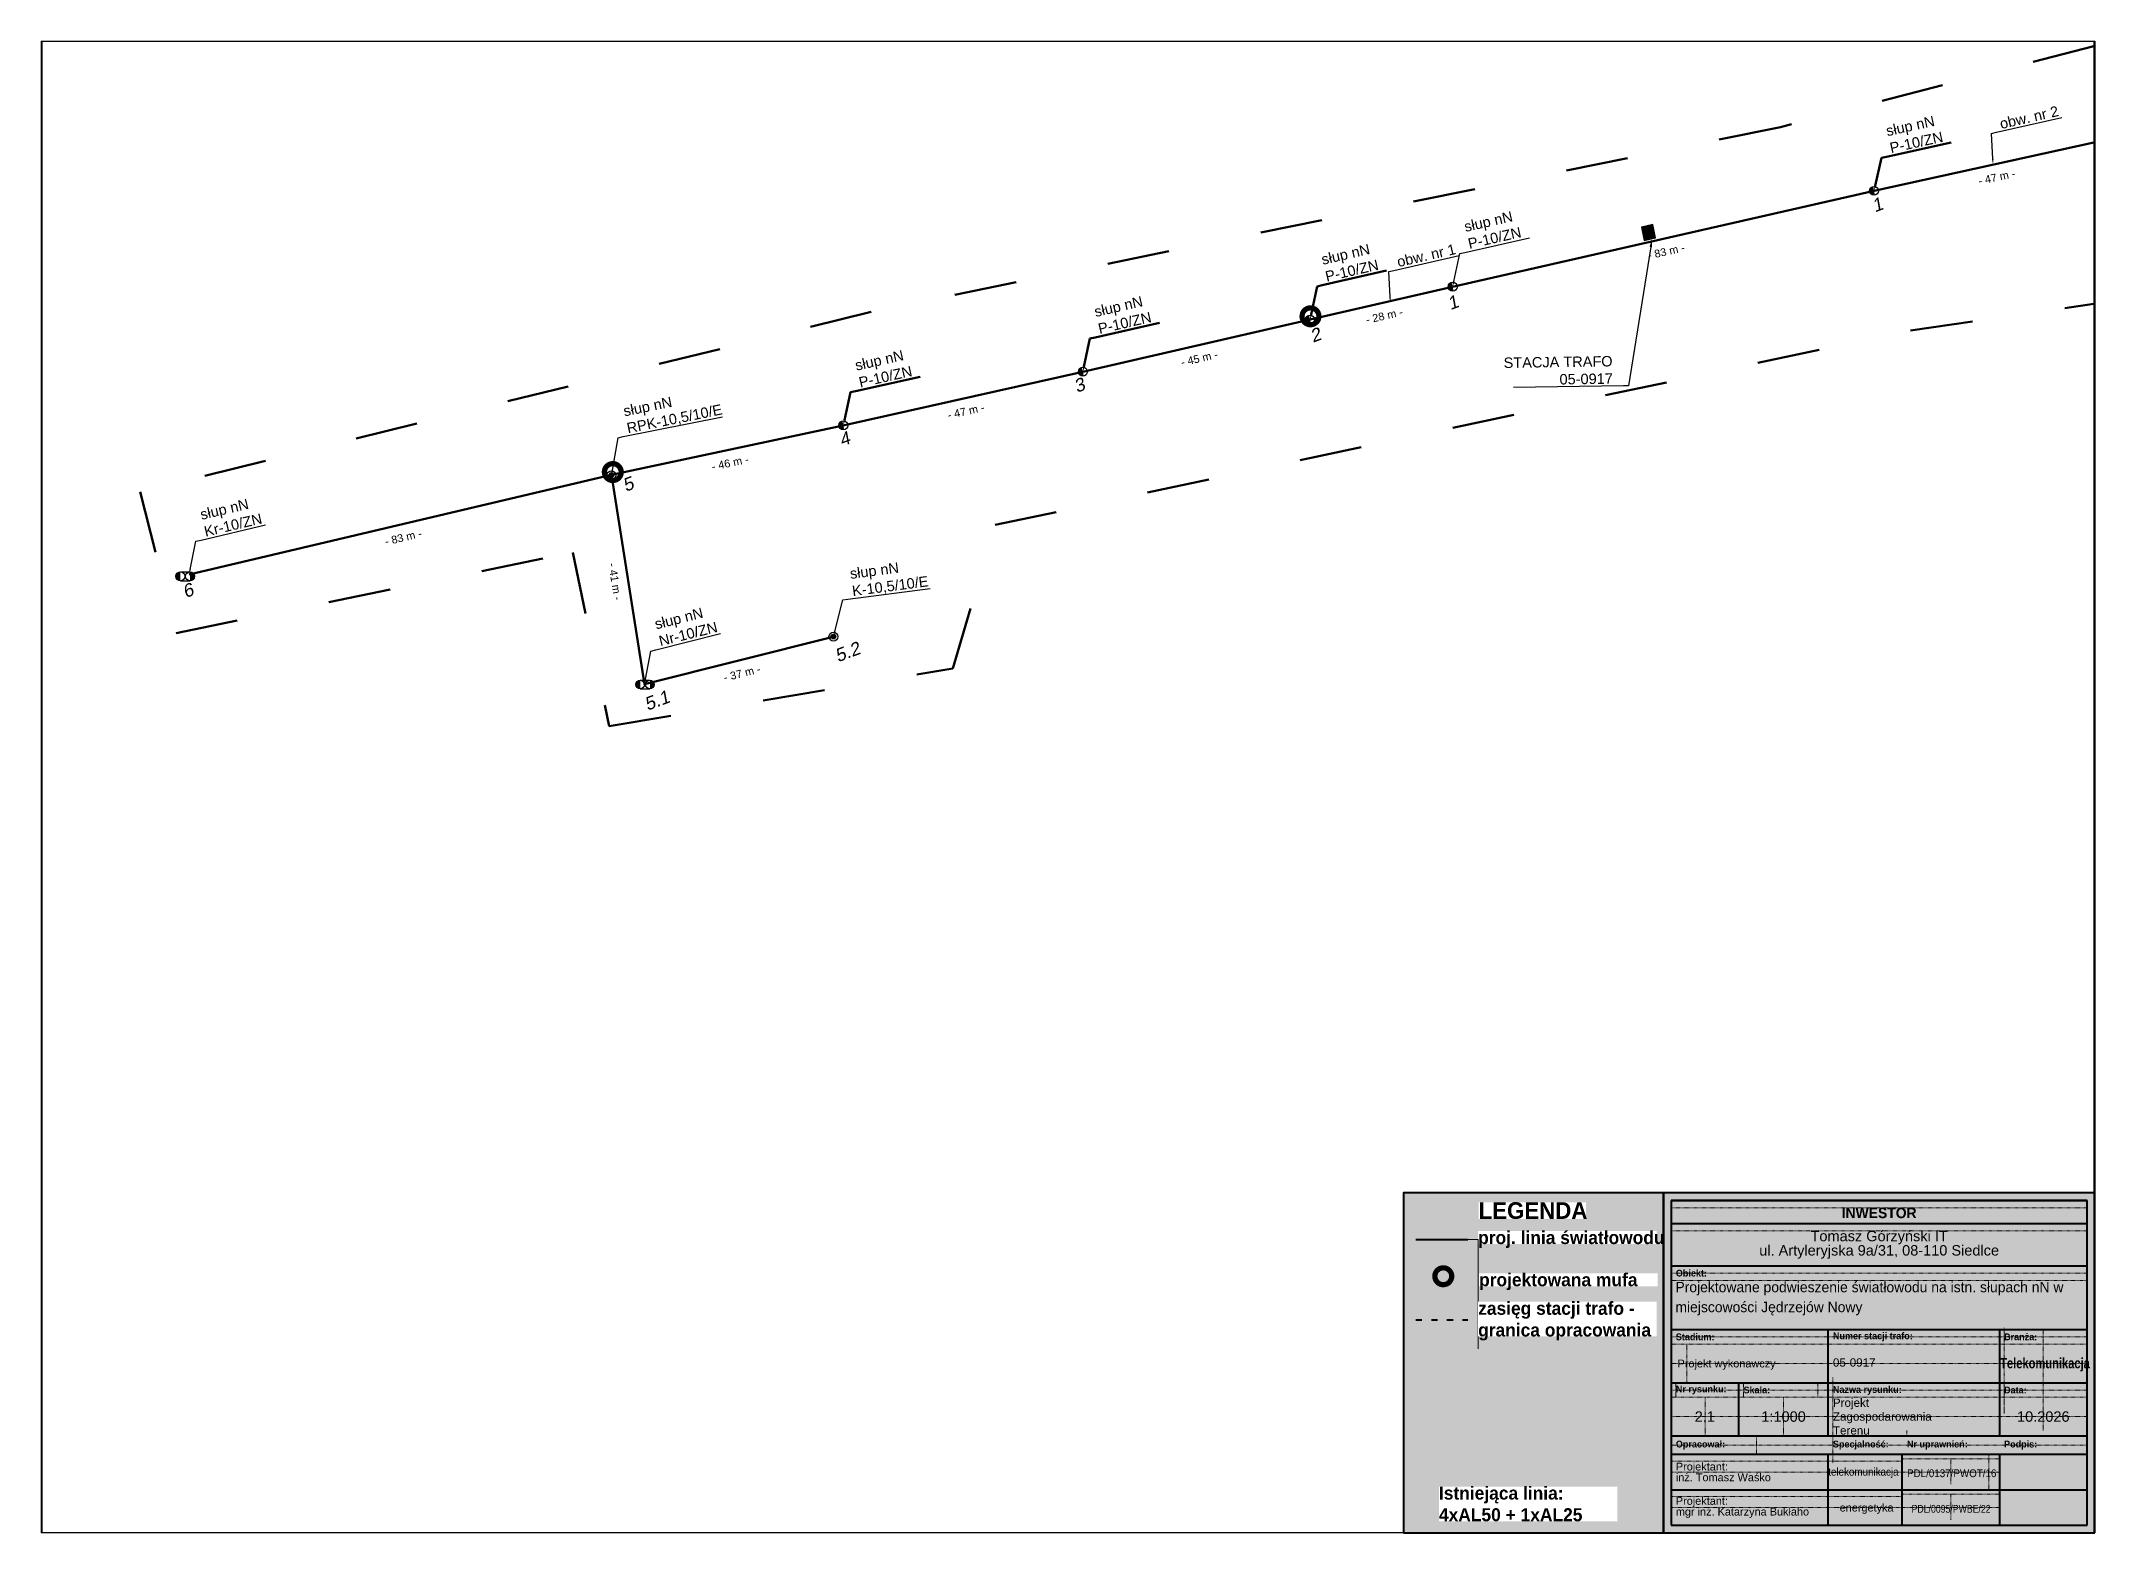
# Paper-space layout '917-1' of a CAD drawing. Header units: metres, sheet in millimetres. Extents: x 0 to 395, y 0 to 287.
# The model-space entities are those that its viewports show. They can reach past a viewport. Long polylines and large blocks are cut down to what shows.
import ezdxf
from ezdxf import colors
from ezdxf.entities.mleader import LeaderData, LeaderLine
from ezdxf.math import Vec2, Vec3

# ---------------------------------------------------------------- set-up
doc = ezdxf.new("R2010")
doc.units = ezdxf.units.M
for name, pattern in [('ACAD_ISO03W100', [30, 12, -18]), ('DGN Style 2', [0.005224, 0.003135, -0.00209]), ('GCAD_ISO03W100', [30, 12, -18])]:
    doc.linetypes.add(name, pattern=pattern)
for name, color, linetype, lineweight in [('!TELE', 30, 'SCARPLINE1A', 50), ('!trafo_05-0917', 6, 'GCAD_ISO03W100', 50), ('@Tabelka', 7, 'Continuous', 13), ('_MM LINIA Sn', 40, 'Continuous', 30), ('_mm zasięg trafo', 6, 'ACAD_ISO03W100', 35), ('_numery slupow etap 4 cz. 2', 7, 'Continuous', 40), ('_światłowód', 30, 'Continuous', 50)]:
    doc.layers.add(name, color=color, linetype=linetype, lineweight=lineweight)
for name, color, linetype in [('!wymiary', 7, 'Continuous'), ('_MM mufy', 3, 'Continuous'), ('_MM opisy', 7, 'Continuous'), ('_MM slupy', 5, 'Continuous'), ('_mm trafo', 3, 'Continuous')]:
    doc.layers.add(name, color=color, linetype=linetype)
doc.layers.add('@KonstrTabelki', color=253, linetype='DGN Style 2', lineweight=0, plot=False)
doc.layers.add('_arkusze model', color=7, linetype='Continuous', lineweight=50, plot=False)
doc.styles.add('LEGENDA', font='arial.ttf')
doc.styles.get("Standard").update_dxf_attribs({"font": 'ARIAL.TTF'})
doc.linetypes.add('SCARPLINE1A', pattern='A,2,[150,AAA.SHX,S=1,R=0,X=0,Y=0],1e-11', length=2)
doc.dimstyles.new('opis linie', dxfattribs={"dimtxt": 1.5, "dimasz": 0.18, "dimexe": 0.18, "dimexo": 0.0625, "dimgap": 2.5, "dimtad": 4, "dimdec": 0, "dimzin": 0, "dimdsep": 46, "dimtxsty": 'Standard', "dimcen": 0.09, "dimse1": 1, "dimse2": 1, "dimsd1": 1, "dimsd2": 1, "dimclrt": 256, "dimadec": 0, "dimazin": 0, "dimtfac": 1, "dimtdec": 0, "dimtofl": 0, "dimtmove": 0, "dimatfit": 3, "dimfxl": 1, "dimtfill": 1, "dimtolj": 1, "dimtzin": 0, "dimarcsym": 0})

psp = doc.layouts.new('917-1')

# ---------------------------------------------------------------- texts
at = {"color": 18, "true_color": 0x000000, "insert": (314.32, 48.27), "char_height": 2, "width": 76.9558, "attachment_point": 1, "line_spacing_factor": 0.825, "style": 'LEGENDA'}
psp.add_mtext('\\pxsm1.15,ql;{\\fLato Light|b0|i0|c238|p34;\\C256;Projektowane podwieszenie światłowodu na istn. słupach nN w miejscowości Jędrzejów Nowy}', dxfattribs=at)
at = {"color": 1, "char_height": 1.6, "width": 26.3577, "attachment_point": 4, "style": 'LEGENDA'}
for s, insert in [('{\\C18;\\c0;05-0917}', (344.61, 32.76, 1)), ('{\\C18;\\c0;Projekt Zagospodarowania Terenu}', (344.61, 22.36, 1))]:
    psp.add_mtext(s, dxfattribs=dict(at, insert=insert))
at = {"char_height": 2, "attachment_point": 5, "line_spacing_factor": 0.825, "style": 'LEGENDA'}
for s, insert in [('2.1', (319.97, 22.36)), ('1:1000', (335.12, 22.36))]:
    psp.add_mtext(s, dxfattribs=dict(at, insert=insert))

msp = doc.modelspace()

# ---------------------------------------------------------------- blocks, each defined once
blk = doc.blocks.new('tabelka')
at = {"true_color": 0xffffff, "transparency": 33554687}
h = blk.add_hatch(color=7, dxfattribs=at)
h.dxf.hatch_style = 1
h.paths.add_polyline_path([(-83, 65.41), (0, 65.41), (0, 0), (-83, 0)])
at = {"layer": '@KonstrTabelki', "lineweight": 0}
for p, q in [((-1.5, 62.52), (-81.5, 62.52)), ((-1.5, 58.08), (-81.5, 58.08)), ((-1.5, 49.94), (-81.5, 49.94)), ((-81.5, 48.55), (-1.5, 48.55)), ((-1.5, 37.69), (-81.5, 37.69)), ((-81.5, 36.3), (-1.5, 36.3)), ((-78.46, 36.3), (-78.46, 28.86)), ((-17.47, 39.44), (-17.47, 22.94)), ((-9.93, 19.68), (-9.93, 39.08)), ((-81.5, 32.58), (-1.5, 32.58)), ((-80.6, 28.86), (-80.6, 26.08)), ((-67.58, 28.86), (-67.58, 26.08)), ((-53.27, 26.08), (-53.27, 28.86)), ((-50.39, 29.9), (-50.39, 18.64)), ((-17.47, 28.86), (-17.47, 22.94)), ((-9.93, 19.68), (-9.93, 28.86)), ((-1.5, 27.47), (-81.5, 27.47)), ((-81.5, 26.08), (-1.5, 26.08)), ((-74.99, 18.64), (-74.99, 26.08)), ((-59.88, 18.64), (-59.88, 26.08)), ((-1.5, 27.47), (-18.36, 27.47)), ((-1.5, 22.36), (-81.5, 22.36)), ((-1.5, 22.36), (-18.36, 22.36)), ((-81.5, 16.88), (-1.5, 16.88)), ((-65.11, 18.64), (-65.11, 15.11)), ((-50.39, 18.64), (-50.39, 13.41)), ((-36.15, 19.68), (-36.15, 18.64)), ((-37.05, 13.77), (-81.5, 13.77)), ((-37.05, 14.25), (-18.36, 14.25)), ((-27.71, 14.25), (-27.71, 9.31)), ((-20.43, 15.11), (-20.43, 8.31)), ((-37.05, 11.71), (-81.5, 11.71)), ((-18.36, 11.71), (-37.05, 11.71)), ((-37.05, 6.97), (-81.5, 6.97)), ((-37.05, 4.9), (-81.5, 4.9)), ((-37.05, 7.44), (-18.36, 7.44)), ((-18.36, 4.9), (-37.05, 4.9)), ((-27.71, 7.44), (-27.71, 2.5))]:
    blk.add_line(p, q, dxfattribs=at)
at = {"layer": '@KonstrTabelki'}
for points in [[(-51.29, 28.86), (-51.29, 39.08)], [(-51.29, 18.64), (-51.29, 28.86)]]:
    blk.add_lwpolyline(points, dxfattribs=at)
at = {"layer": '@Tabelka', "lineweight": 40}
for p, q in [((0, 65.41), (-83, 65.41)), ((-83, 65.41), (-83, 0)), ((-81.5, 63.91), (-1.5, 63.91)), ((-1.5, 63.91), (-81.5, 63.91)), ((-81.5, 63.91), (-81.5, 1.5)), ((-1.5, 1.5), (-1.5, 63.91)), ((0, 0), (0, 65.41)), ((-81.5, 59.47), (-1.5, 59.47)), ((-81.5, 51.33), (-1.5, 51.33)), ((-81.5, 39.08), (-1.5, 39.08)), ((-81.5, 39.08), (-18.36, 39.08)), ((-51.29, 28.86), (-51.29, 39.08)), ((-51.29, 28.86), (-51.29, 35.67)), ((-18.36, 39.08), (-18.36, 28.86)), ((-81.5, 28.86), (-18.36, 28.86)), ((-68.48, 18.64), (-68.48, 28.86)), ((-51.29, 18.64), (-51.29, 28.86)), ((-18.36, 28.86), (-1.5, 28.86)), ((-18.36, 28.86), (-18.36, 18.64)), ((-51.29, 18.64), (-51.29, 25.45)), ((-18.36, 25.45), (-18.36, 18.64)), ((-81.5, 18.64), (-1.5, 18.64)), ((-81.5, 18.64), (-1.5, 18.64)), ((-81.5, 15.11), (-1.5, 15.11)), ((-51.29, 1.5), (-51.29, 15.11)), ((-37.05, 1.5), (-37.05, 15.11)), ((-18.36, 15.11), (-18.36, 1.5)), ((-81.5, 8.31), (-1.5, 8.31)), ((-81.5, 8.31), (-1.5, 8.31)), ((-81.5, 1.5), (-1.5, 1.5)), ((-83, 0), (0, 0))]:
    blk.add_line(p, q, dxfattribs=at)
at = {"layer": '@Tabelka'}
for s, insert, char_height, attachment_point, line_spacing_factor in [('{\\fLato Light|b1|i0|c238|p34;INWESTOR}', (-41.5, 62.52), 2, 2, 0.825), ('{\\fLato Light|b1|i0|c238|p34;Obiekt:}', (-80.6, 49.94), 1.3, 4, 0.946154), ('{\\fLato Light|b1|i0|c238|p34;Branża:}', (-17.47, 37.69), 1.3, 4, 0.946154), ('Projekt wykonawczy', (-80.27, 32.34), 1.5, 4, 0.825), ('{\\fLato Light|b1|i0|c238|p34;\\W0.8;Telekomunikacja}', (-9.6, 32.34), 2, 5, 0.76875), ('{\\fLato Light|b1|i0|c238|p34;Nr rysunku:}', (-80.6, 27.47), 1.3, 4, 0.946154), ('{\\fLato Light|b1|i0|c238|p34;Skala:}', (-67.58, 27.47), 1.3, 4, 0.946154), ('{\\fLato Light|b1|i0|c238|p34;Nazwa rysunku:}', (-50.39, 27.38), 1.3, 4, 0.946154), ('{\\fLato Light|b1|i0|c238|p34;Data:}', (-17.47, 27.47), 1.3, 4, 0.946154), ('10.2026', (-9.93, 22.36), 2, 5, 0.825), ('{\\fLato Light|b1|i0|c238|p34;Opracował:}', (-80.6, 16.88), 1.3, 4, 0.946154), ('{\\fLato Light|b1|i0|c238|p34;Specjalność:}', (-50.39, 16.88), 1.3, 4, 0.946154), ('{\\fLato Light|b1|i0|c238|p34;Nr uprawnień:}', (-36.15, 16.88), 1.3, 4, 0.946154), ('{\\fLato Light|b1|i0|c238|p34;Podpis:}', (-17.47, 16.88), 1.3, 4, 0.946154)]:
    blk.add_mtext(s, dxfattribs=dict(at, insert=insert, char_height=char_height, attachment_point=attachment_point, line_spacing_factor=line_spacing_factor))
at = {"layer": '@Tabelka', "insert": (-41.5, 58.08), "char_height": 2, "attachment_point": 2, "line_spacing_factor": 0.825, "style": 'LEGENDA'}
blk.add_mtext('Tomasz Górzyński IT\\Pul. Artyleryjska 9a/31, 08-110 Siedlce', dxfattribs=at)
at = {"layer": '@Tabelka'}
for s, insert, char_height, width, attachment_point, line_spacing_factor in [('{\\fLato Light|b1|i0|c238|p34;Stadium:}', (-80.6, 37.69), 1.3, 8.6456, 4, 0.946154), ('{\\fLato Light|b1|i0|c238|p34;Numer stacji trafo:}', (-50.39, 37.69), 1.3, 16.1141, 4, 0.946154), ('Projektant:\\Pinż. Tomasz Waśko', (-80.6, 11.71), 1.5, 27.9275, 4, 0.825), ('{\\W0.9;telekomunikacja}', (-44.53, 11.53), 1.5, 22.915, 5, 0.825), ('{\\W0.9;PDL/0137/PWOT/16}', (-27.54, 11.46), 1.5, 22.915, 5, 0.825), ('Projektant:\\Pmgr inż. Katarzyna Bukłaho', (-80.6, 4.9), 1.5, 27.9275, 4, 0.825), ('energetyka', (-43.91, 4.64), 1.5, 22.915, 5, 0.825), ('{\\W0.8;PDL/0095/PWBE/22}', (-27.66, 4.62), 1.5, 22.915, 5, 0.825)]:
    blk.add_mtext(s, dxfattribs=dict(at, insert=insert, char_height=char_height, width=width, attachment_point=attachment_point, line_spacing_factor=line_spacing_factor))
blk = doc.blocks.new('mufa')
at = {"layer": '_MM mufy'}
h = blk.add_hatch(color=256, dxfattribs=at)
h.dxf.hatch_style = 1
h.paths.add_polyline_path([(2.15, 0.12, 1), (-2.1, -0.05, 1)])
h.paths.add_polyline_path([(-1.1, -0.01, -1), (1.15, 0.08, -1)], flags=16)
h.paths.add_polyline_path([(-0.83, 0, -1), (0.88, 0.07, -1)], flags=0)
blk = doc.blocks.new('legenda')
at = {"true_color": 0xffffff, "transparency": 33554687}
h = blk.add_hatch(color=7, dxfattribs=at)
h.dxf.hatch_style = 1
h.paths.add_polyline_path([(-50, 65.41), (0, 65.41), (0, 0), (-50, 0)])
at = {"lineweight": 40}
blk.add_lwpolyline([(0, 65.41), (-50, 65.41), (-50, 0)], dxfattribs=at)
at = {"layer": '_mm zasięg trafo', "lineweight": 40, "ltscale": 0.1}
blk.add_lwpolyline([(-47.62, 40.95), (-37.62, 40.95)], dxfattribs=at)
at = {"layer": '_światłowód', "lineweight": 40}
blk.add_lwpolyline([(-47.62, 56.41), (-37.62, 56.41)], dxfattribs=at)
at = {"layer": '_mm zasięg trafo'}
blk.add_blockref('mufa', (-42.35, 49.31), dxfattribs=at)
at = {"layer": '_mm zasięg trafo', "bg_fill": 3, "box_fill_scale": 1, "bg_fill_color": 256, "bg_fill_transparency": 0}
for s, width, heights, insert, char_height, attachment_point in [('{\\fLato Light|b1|i0|c238|p34;\\C7;LEGENDA}', 20.65, [-3.27], (-35.53, 63.58), 3.2, 1), ('\\pxt4;{\\fLato Light|b1|i0|c238|p34;\\C7;proj. linia światłowodu}', 34.3358, [-3.2], (-35.62, 56.41), 2.5, 4)]:
    blk.add_mtext_dynamic_manual_height_columns(s, width=width, gutter_width=1, heights=heights, dxfattribs=dict(at, insert=insert, char_height=char_height, attachment_point=attachment_point))
at = {"layer": 'Defpoints', "color": 252, "lineweight": 0, "true_color": 0x939598}
blk.add_lwpolyline([(-37.62, 56.41), (-35.62, 56.41), (-35.62, 35.41)], dxfattribs=at)
at = {"layer": '_mm zasięg trafo', "char_height": 2.5, "attachment_point": 4, "bg_fill": 3, "box_fill_scale": 1, "bg_fill_color": 256, "bg_fill_transparency": 0}
for s, heights, insert in [('\\pxt4;{\\fLato Light|b1|i0|c238|p34;\\C7;projektowana mufa}', [-3.2], (-35.44, 48.3)), ('\\pxt4;{\\fLato Light|b1|i0|c238|p34;\\C7;zasięg stacji trafo - granica opracowania}', [-7.36], (-35.62, 40.72))]:
    blk.add_mtext_dynamic_manual_height_columns(s, width=34.3358, gutter_width=1, heights=heights, dxfattribs=dict(at, insert=insert))
at = {"lineweight": 40}
blk.add_lwpolyline([(-50, 0), (0, 0), (0, 65.41)], dxfattribs=at)
at = {"layer": '_mm zasięg trafo', "insert": (-43.16, 5.56), "char_height": 2.5, "attachment_point": 4, "bg_fill": 3, "box_fill_scale": 1, "bg_fill_color": 256, "bg_fill_transparency": 0}
blk.add_mtext_dynamic_manual_height_columns('\\pxt4;{\\fLato Light|b1|i0|c238|p34;\\C7;Istniejąca linia:\\P4xAL50 + 1xAL25}', width=34.3358, gutter_width=1, heights=[0], dxfattribs=at)
blk = doc.blocks.new('*D333')
at = {"layer": 'Defpoints', "color": 0}
for p in [(7548311.53, 5784286.36), (7548275.06, 5784277.98), (7548275.24, 5784277.25)]:
    blk.add_point(p, dxfattribs=at)
at = {"layer": '!wymiary', "insert": (7548294, 5784279.36), "char_height": 1.5, "attachment_point": 5, "rotation": 14.092, "bg_fill": 3, "box_fill_scale": 1.1, "bg_fill_color": 9, "bg_fill_true_color": 13158600, "bg_fill_transparency": 0}
blk.add_mtext('\\A1;- 37 m -', dxfattribs=at)
blk = doc.blocks.new('*D334')
at = {"layer": 'Defpoints', "color": 0}
for p in [(7548268.89, 5784317.49), (7548269.63, 5784317.6), (7548275.24, 5784277.25)]:
    blk.add_point(p, dxfattribs=at)
at = {"layer": '!wymiary', "insert": (7548269.59, 5784296.98), "char_height": 1.5, "attachment_point": 5, "rotation": 278.963, "bg_fill": 3, "box_fill_scale": 1.1, "bg_fill_color": 9, "bg_fill_true_color": 13158600, "bg_fill_transparency": 0}
blk.add_mtext('\\A1;- 41 m -', dxfattribs=at)
blk = doc.blocks.new('*D368')
at = {"layer": 'Defpoints', "color": 0}
for p in [(7548557.83, 5784382.24), (7548511.55, 5784372.85), (7548511.71, 5784372.12)]:
    blk.add_point(p, dxfattribs=at)
at = {"layer": '!wymiary', "insert": (7548535.31, 5784374.74), "char_height": 1.5, "attachment_point": 5, "rotation": 12.3738, "bg_fill": 3, "box_fill_scale": 1.1, "bg_fill_color": 9, "bg_fill_true_color": 13158600, "bg_fill_transparency": 0}
blk.add_mtext('\\A1;- 47 m -', dxfattribs=at)
blk = doc.blocks.new('*D369')
at = {"layer": 'Defpoints', "color": 0}
for p in [(7548511.71, 5784372.12), (7548430.5, 5784354.42), (7548430.66, 5784353.69)]:
    blk.add_point(p, dxfattribs=at)
at = {"layer": '!wymiary', "insert": (7548471.75, 5784360.45), "char_height": 1.5, "attachment_point": 5, "rotation": 12.8133, "bg_fill": 3, "box_fill_scale": 1.1, "bg_fill_color": 9, "bg_fill_true_color": 13158600, "bg_fill_transparency": 0}
blk.add_mtext('\\A1;- 83 m -', dxfattribs=at)
blk = doc.blocks.new('*D370')
at = {"layer": 'Defpoints', "color": 0}
for p in [(7548430.66, 5784353.69), (7548403.07, 5784348.1), (7548403.24, 5784347.37)]:
    blk.add_point(p, dxfattribs=at)
at = {"layer": '!wymiary', "insert": (7548417.52, 5784348.08), "char_height": 1.5, "attachment_point": 5, "rotation": 12.9755, "bg_fill": 3, "box_fill_scale": 1.1, "bg_fill_color": 9, "bg_fill_true_color": 13158600, "bg_fill_transparency": 0}
blk.add_mtext('\\A1;- 28 m -', dxfattribs=at)
blk = doc.blocks.new('*D371')
at = {"layer": 'Defpoints', "color": 0}
for p in [(7548403.24, 5784347.37), (7548359.38, 5784338.06), (7548359.55, 5784337.33)]:
    blk.add_point(p, dxfattribs=at)
at = {"layer": '!wymiary', "insert": (7548381.96, 5784339.9), "char_height": 1.5, "attachment_point": 5, "rotation": 12.9423, "bg_fill": 3, "box_fill_scale": 1.1, "bg_fill_color": 9, "bg_fill_true_color": 13158600, "bg_fill_transparency": 0}
blk.add_mtext('\\A1;- 45 m -', dxfattribs=at)
blk = doc.blocks.new('*D372')
at = {"layer": 'Defpoints', "color": 0}
for p in [(7548359.55, 5784337.33), (7548313.32, 5784327.76), (7548313.48, 5784327.03)]:
    blk.add_point(p, dxfattribs=at)
at = {"layer": '!wymiary', "insert": (7548337.06, 5784329.74), "char_height": 1.5, "attachment_point": 5, "rotation": 12.6021, "bg_fill": 3, "box_fill_scale": 1.1, "bg_fill_color": 9, "bg_fill_true_color": 13158600, "bg_fill_transparency": 0}
blk.add_mtext('\\A1;- 47 m -', dxfattribs=at)
blk = doc.blocks.new('*D373')
at = {"layer": 'Defpoints', "color": 0}
for p in [(7548313.48, 5784327.03), (7548268.74, 5784318.22), (7548268.89, 5784317.49)]:
    blk.add_point(p, dxfattribs=at)
at = {"layer": '!wymiary', "insert": (7548291.71, 5784319.8), "char_height": 1.5, "attachment_point": 5, "rotation": 12.0835, "bg_fill": 3, "box_fill_scale": 1.1, "bg_fill_color": 9, "bg_fill_true_color": 13158600, "bg_fill_transparency": 0}
blk.add_mtext('\\A1;- 46 m -', dxfattribs=at)
blk = doc.blocks.new('*D374')
at = {"layer": 'Defpoints', "color": 0}
for p in [(7548268.89, 5784317.49), (7548187.48, 5784299.09), (7548187.65, 5784298.36)]:
    blk.add_point(p, dxfattribs=at)
at = {"layer": '!wymiary', "insert": (7548228.85, 5784305.47), "char_height": 1.5, "attachment_point": 5, "rotation": 13.2485, "bg_fill": 3, "box_fill_scale": 1.1, "bg_fill_color": 9, "bg_fill_true_color": 13158600, "bg_fill_transparency": 0}
blk.add_mtext('\\A1;- 83 m -', dxfattribs=at)
blk = doc.blocks.new('ZN')
at = {"layer": '_MM slupy', "transparency": 33554687}
h = blk.add_hatch(color=256, dxfattribs=at)
h.dxf.hatch_style = 1
h.paths.add_polyline_path([(0, -0.86), (0, 0.86, 1)])
at = {"layer": '_MM slupy'}
blk.add_circle((0, 0), 0.857, dxfattribs=at)
blk = doc.blocks.new('R')
at = {"layer": '_MM slupy', "transparency": 33554687}
h = blk.add_hatch(color=256, dxfattribs=at)
h.dxf.hatch_style = 1
h.paths.add_polyline_path([(-0.93, -0.86), (-0.93, 0.86, 1)])
h = blk.add_hatch(color=256, dxfattribs=at)
h.dxf.hatch_style = 1
h.paths.add_polyline_path([(0.93, 0.86), (0.93, -0.86, 1)])
at = {"layer": '_MM slupy'}
for points in [[(-0.93, 0.86), (0.93, 0.86)], [(-0.93, -0.86), (0.93, -0.86)]]:
    blk.add_lwpolyline(points, dxfattribs=at)
for centre in [(-0.93, 0), (0.93, 0)]:
    blk.add_circle(centre, 0.857, dxfattribs=at)
blk = doc.blocks.new('E')
at = {"layer": '_MM slupy'}
h = blk.add_hatch(color=256, dxfattribs=at)
h.dxf.hatch_style = 1
h.paths.add_polyline_path([(0.27, 0.37, 1), (-0.27, -0.37, 1)])
for radius in [0.857, 0.457]:
    blk.add_circle((0, 0), radius, dxfattribs=at)
blk = doc.blocks.new('trafo')
at = {"layer": '_mm trafo'}
h = blk.add_hatch(color=256, dxfattribs=at)
h.dxf.hatch_style = 1
h.paths.add_polyline_path([(-1.15, 1.02), (-0.52, -1.51), (1.64, -0.96), (1.01, 1.59)])
at = {"layer": '_MM LINIA Sn', "color": 2, "lineweight": 60}
for p, q in [((0.58, 0.02), (-0.43, 0.9)), ((-0.32, -0.23), (0.58, 0.02)), ((0.58, -0.92), (-0.32, -0.23)), ((0.55, -0.72), (0.41, -0.9)), ((0.41, -0.9), (0.58, -0.92)), ((0.58, -0.92), (0.55, -0.72))]:
    blk.add_line(p, q, dxfattribs=at)
at = {"layer": '_mm trafo', "flags": 128}
blk.add_lwpolyline([(-0.52, -1.52), (1.64, -0.96), (0.98, 1.58), (-1.17, 0.99), (-0.52, -1.52)], close=True, dxfattribs=at)
blk = doc.blocks.new('q')
at = {"layer": '_MM slupy'}
blk.add_blockref('ZN', (0, 0), dxfattribs=at)
at = {"layer": '_MM opisy'}
ml = blk.add_multileader_mtext('Standard', dxfattribs=at)
ml.set_content('\\pxql;słup nN\\PP-10/ZN', color=256)
ml.set_leader_properties()
ml.build(insert=Vec2(0, 0))
ml.multileader.update_dxf_attribs({"has_text_frame": 1, "text_left_attachment_type": 5, "text_right_attachment_type": 5, "dogleg_length": 1, "arrow_head_size": 1})
ctx = ml.context
ctx.base_point, ctx.char_height, ctx.arrow_head_size, ctx.landing_gap_size, ctx.plane_origin = Vec3(3.75, 5.9), 2, 1, 1, Vec3(1.72, -1.42)
ctx.left_attachment, ctx.right_attachment = 5, 5
notes = []
notes.append((ctx, [(0, (1, 1, 0), (2.75, 5.9), (1, 0), 1, [(0, [(0, 0), (2.75, 5.9)], 0, [])])]))
ctx.mtext.insert, ctx.mtext.flow_direction = Vec3(4.75, 11.7), 5
ctx.mtext.has_bg_fill, ctx.mtext.bg_color, ctx.mtext.bg_scale_factor, ctx.mtext.bg_transparency, ctx.mtext.use_window_bg_color = 1, -1023410175, 1, 0, 1
for ctx, leaders in notes:
    for number, flags, end, landing, length, lines in leaders:
        leader = LeaderData()
        leader.index, (leader.has_last_leader_line, leader.has_dogleg_vector, leader.attachment_direction) = number, flags
        leader.last_leader_point, leader.dogleg_vector, leader.dogleg_length = Vec3(end), Vec3(landing), length
        for number, points, colour, breaks in lines:
            line = LeaderLine()
            line.index, line.vertices, line.color, line.breaks = number, Vec3.list(points), colors.encode_raw_color(colour), breaks
            leader.lines.append(line)
        ctx.leaders.append(leader)

# ---------------------------------------------------------------- linework, layer by layer
at = {"layer": '!TELE'}
for points in [[(7548187.65, 5784298.36), (7548268.89, 5784317.49), (7548313.48, 5784327.03), (7548359.55, 5784337.33), (7548403.24, 5784347.37), (7548430.66, 5784353.69), (7548511.71, 5784372.12), (7548557.83, 5784382.24)], [(7548268.89, 5784317.49), (7548275.24, 5784277.25), (7548311.53, 5784286.36)]]:
    msp.add_lwpolyline(points, dxfattribs=at)

# ---------------------------------------------------------------- next in the draw order: dimensions: what is measured, and where the dimension line sits
at = {"layer": '!wymiary'}
for p1, p2, picture, middle in [((7548557.83, 5784382.24), (7548511.71, 5784372.12), '*D368', (7548535.31, 5784374.74)), ((7548311.53, 5784286.36), (7548275.24, 5784277.25), '*D333', (7548294, 5784279.36))]:
    dim = msp.add_aligned_dim(p1=p1, p2=p2, distance=-0.75, dimstyle='opis linie', override={"dimpost": '- <> m -'}, dxfattribs=at)
    dim.commit()
    dim.dimension.update_dxf_attribs({"geometry": picture, "text_midpoint": middle})

# ---------------------------------------------------------------- next in the draw order: block references
at = {"layer": '!TELE', "rotation": 12.08545279221252}
msp.add_blockref('q', (7548557.83, 5784382.24), dxfattribs=at)

# ---------------------------------------------------------------- next in the draw order: dimensions: what is measured, and where the dimension line sits
at = {"layer": '!wymiary'}
for p1, p2, picture, middle in [((7548511.71, 5784372.12), (7548430.66, 5784353.69), '*D369', (7548471.75, 5784360.45)), ((7548275.24, 5784277.25), (7548268.89, 5784317.49), '*D334', (7548269.59, 5784296.98))]:
    dim = msp.add_aligned_dim(p1=p1, p2=p2, distance=-0.75, dimstyle='opis linie', override={"dimpost": '- <> m -'}, dxfattribs=at)
    dim.commit()
    dim.dimension.update_dxf_attribs({"geometry": picture, "text_midpoint": middle})

# ---------------------------------------------------------------- next in the draw order: leaders
at = {"layer": '_MM opisy'}
ml = msp.add_multileader_mtext('Standard', dxfattribs=at)
ml.set_content('\\pxql;słup nN\\PK-10,5/10/E', color=256)
ml.set_leader_properties()
ml.build(insert=Vec2(0, 0))
ml.multileader.update_dxf_attribs({"has_text_frame": 1, "text_left_attachment_type": 5, "text_right_attachment_type": 5, "dogleg_length": 1, "arrow_head_size": 1})
ctx = ml.context
ctx.base_point, ctx.char_height, ctx.arrow_head_size, ctx.landing_gap_size, ctx.plane_origin, ctx.plane_x_axis, ctx.plane_y_axis = Vec3(7548314.37, 5784293.63), 2, 1, 1, Vec3(7548313.46, 5784285.22), Vec3(0.9916, 0.129339), Vec3(-0.129339, 0.9916)
ctx.left_attachment, ctx.right_attachment = 5, 5
notes = []
notes.append((ctx, [(0, (1, 1, 0), (7548313.38, 5784293.5), (0.9916, 0.129339), 1, [(0, [(7548311.58, 5784286.41)], 0, [])])]))
ctx.mtext.insert, ctx.mtext.text_direction, ctx.mtext.flow_direction = Vec3(7548314.62, 5784299.48), Vec3(0.9916, 0.129339), 5
ctx.mtext.has_bg_fill, ctx.mtext.bg_color, ctx.mtext.bg_scale_factor, ctx.mtext.bg_transparency, ctx.mtext.use_window_bg_color = 1, -1023410175, 1, 0, 1
for ctx, leaders in notes:
    for number, flags, end, landing, length, lines in leaders:
        leader = LeaderData()
        leader.index, (leader.has_last_leader_line, leader.has_dogleg_vector, leader.attachment_direction) = number, flags
        leader.last_leader_point, leader.dogleg_vector, leader.dogleg_length = Vec3(end), Vec3(landing), length
        for number, points, colour, breaks in lines:
            line = LeaderLine()
            line.index, line.vertices, line.color, line.breaks = number, Vec3.list(points), colors.encode_raw_color(colour), breaks
            leader.lines.append(line)
        ctx.leaders.append(leader)

# ---------------------------------------------------------------- next in the draw order: block references
at = {"layer": '!TELE', "rotation": 12.37376111283796}
msp.add_blockref('q', (7548511.71, 5784372.12), dxfattribs=at)
at = {"rotation": 7.43140797036866}
msp.add_blockref('E', (7548311.58, 5784286.41), dxfattribs=at)
at = {"layer": '_arkusze model', "rotation": 357.3066721443945}
msp.add_blockref('trafo', (7548468.1, 5784364.09), dxfattribs=at)

# ---------------------------------------------------------------- next in the draw order: texts
at = {"layer": '_numery slupow etap 4 cz. 2', "oblique": 10}
msp.add_text('5.2', height=2.5, rotation=20.4647, dxfattribs=at).set_placement((7548312.43, 5784281.46))

# ---------------------------------------------------------------- next in the draw order: dimensions: what is measured, and where the dimension line sits
at = {"layer": '!wymiary'}
dim = msp.add_aligned_dim(p1=(7548430.66, 5784353.69), p2=(7548403.24, 5784347.37), distance=-0.75, dimstyle='opis linie', override={"dimpost": '- <> m -'}, dxfattribs=at)
dim.commit()
dim.dimension.update_dxf_attribs({"geometry": '*D370', "text_midpoint": (7548417.52, 5784348.08)})

# ---------------------------------------------------------------- next in the draw order: leaders
at = {"layer": '_MM opisy'}
ml = msp.add_multileader_mtext('Standard', dxfattribs=at)
ml.set_content('\\pxql;słup nN\\PNr-10/ZN', color=256)
ml.set_leader_properties()
ml.build(insert=Vec2(0, 0))
ml.multileader.update_dxf_attribs({"has_text_frame": 1, "text_left_attachment_type": 5, "text_right_attachment_type": 5, "dogleg_length": 1, "arrow_head_size": 1})
ctx = ml.context
ctx.base_point, ctx.char_height, ctx.arrow_head_size, ctx.landing_gap_size, ctx.plane_origin, ctx.plane_x_axis, ctx.plane_y_axis = Vec3(7548277.44, 5784283.89), 2, 1, 1, Vec3(7548277.25, 5784276.29), Vec3(0.969906, 0.243479), Vec3(-0.243479, 0.969906)
ctx.left_attachment, ctx.right_attachment = 5, 5
notes = []
notes.append((ctx, [(0, (1, 1, 0), (7548276.47, 5784283.64), (0.969906, 0.243479), 1, [(0, [(7548275.24, 5784277.25), (7548276.47, 5784283.64)], 0, [])])]))
ctx.mtext.insert, ctx.mtext.text_direction, ctx.mtext.flow_direction = Vec3(7548277.01, 5784289.73), Vec3(0.969906, 0.243479), 5
ctx.mtext.has_bg_fill, ctx.mtext.bg_color, ctx.mtext.bg_scale_factor, ctx.mtext.bg_transparency, ctx.mtext.use_window_bg_color = 1, -1023410175, 1, 0, 1
for ctx, leaders in notes:
    for number, flags, end, landing, length, lines in leaders:
        leader = LeaderData()
        leader.index, (leader.has_last_leader_line, leader.has_dogleg_vector, leader.attachment_direction) = number, flags
        leader.last_leader_point, leader.dogleg_vector, leader.dogleg_length = Vec3(end), Vec3(landing), length
        for number, points, colour, breaks in lines:
            line = LeaderLine()
            line.index, line.vertices, line.color, line.breaks = number, Vec3.list(points), colors.encode_raw_color(colour), breaks
            leader.lines.append(line)
        ctx.leaders.append(leader)

# ---------------------------------------------------------------- next in the draw order: block references
msp.add_blockref('R', (7548275.34, 5784277.2))
at = {"layer": '_MM slupy', "rotation": 12.81331030667214}
msp.add_blockref('ZN', (7548430.66, 5784353.69), dxfattribs=at)

# ---------------------------------------------------------------- next in the draw order: texts
at = {"layer": '_numery slupow etap 4 cz. 2', "oblique": 10}
for s, p in [('1', (7548511.88, 5784367.96)), ('1', (7548430.23, 5784349.16)), ('5.1', (7548275.79, 5784272.14))]:
    msp.add_text(s, height=2.5, rotation=20.4647, dxfattribs=at).set_placement(p)

# ---------------------------------------------------------------- next in the draw order: dimensions: what is measured, and where the dimension line sits
at = {"layer": '!wymiary'}
dim = msp.add_aligned_dim(p1=(7548403.24, 5784347.37), p2=(7548359.55, 5784337.33), distance=-0.75, dimstyle='opis linie', override={"dimpost": '- <> m -'}, dxfattribs=at)
dim.commit()
dim.dimension.update_dxf_attribs({"geometry": '*D371', "text_midpoint": (7548381.96, 5784339.9)})

# ---------------------------------------------------------------- next in the draw order: leaders
at = {"layer": '_mm trafo', "color": 3}
ml = msp.add_multileader_mtext('Standard', dxfattribs=at)
ml.set_content('STACJA TRAFO\\P05-0917', color=3)
ml.set_leader_properties()
ml.build(insert=Vec2(0, 0))
ml.multileader.update_dxf_attribs({"has_text_frame": 1, "text_left_attachment_type": 5, "text_right_attachment_type": 5, "dogleg_length": 1, "arrow_head_size": 1.5})
ctx = ml.context
ctx.base_point, ctx.char_height, ctx.arrow_head_size, ctx.plane_origin, ctx.plane_x_axis, ctx.plane_y_axis = Vec3(7548438.79, 5784334.26), 2, 1.5, Vec3(7548472.24, 5784332), Vec3(0.999891, 0.014731), Vec3(-0.014731, 0.999891)
ctx.left_attachment, ctx.right_attachment, ctx.text_align_type, ctx.attachment_type = 5, 5, 2, 2
notes = []
notes.append((ctx, [(0, (1, 1, 0), (7548464.5, 5784334.63), (-0.999891, -0.014731), 1, [(0, [(7548469, 5784362.81)], 0, [])])]))
ctx.mtext.insert, ctx.mtext.text_direction, ctx.mtext.rotation, ctx.mtext.alignment, ctx.mtext.flow_direction = Vec3(7548461.41, 5784340.37), Vec3(0.999891, 0.014731), 6.129723, 3, 5
ctx.mtext.has_bg_fill, ctx.mtext.bg_color, ctx.mtext.bg_scale_factor, ctx.mtext.bg_transparency, ctx.mtext.use_window_bg_color = 1, -1073741824, 1, 0, 1
for ctx, leaders in notes:
    for number, flags, end, landing, length, lines in leaders:
        leader = LeaderData()
        leader.index, (leader.has_last_leader_line, leader.has_dogleg_vector, leader.attachment_direction) = number, flags
        leader.last_leader_point, leader.dogleg_vector, leader.dogleg_length = Vec3(end), Vec3(landing), length
        for number, points, colour, breaks in lines:
            line = LeaderLine()
            line.index, line.vertices, line.color, line.breaks = number, Vec3.list(points), colors.encode_raw_color(colour), breaks
            leader.lines.append(line)
        ctx.leaders.append(leader)

# ---------------------------------------------------------------- next in the draw order: block references
at = {"layer": '!TELE', "rotation": 12.9755420537407}
msp.add_blockref('q', (7548403.24, 5784347.37), dxfattribs=at)

# ---------------------------------------------------------------- next in the draw order: dimensions: what is measured, and where the dimension line sits
at = {"layer": '!wymiary'}
dim = msp.add_aligned_dim(p1=(7548359.55, 5784337.33), p2=(7548313.48, 5784327.03), distance=-0.75, dimstyle='opis linie', override={"dimpost": '- <> m -'}, dxfattribs=at)
dim.commit()
dim.dimension.update_dxf_attribs({"geometry": '*D372', "text_midpoint": (7548337.06, 5784329.74)})

# ---------------------------------------------------------------- next in the draw order: block references
at = {"layer": '!TELE', "rotation": 12.94231481380822}
msp.add_blockref('q', (7548359.55, 5784337.33), dxfattribs=at)
at = {"color": 5, "lineweight": 70}
msp.add_blockref('mufa', (7548403.3, 5784347.96), dxfattribs=at)

# ---------------------------------------------------------------- next in the draw order: texts
at = {"layer": '_numery slupow etap 4 cz. 2', "oblique": 10}
msp.add_text('2', height=2.5, rotation=20.4647, dxfattribs=at).set_placement((7548403.8, 5784342.9))

# ---------------------------------------------------------------- next in the draw order: dimensions: what is measured, and where the dimension line sits
at = {"layer": '!wymiary'}
dim = msp.add_aligned_dim(p1=(7548313.48, 5784327.03), p2=(7548268.89, 5784317.49), distance=-0.75, dimstyle='opis linie', override={"dimpost": '- <> m -'}, dxfattribs=at)
dim.commit()
dim.dimension.update_dxf_attribs({"geometry": '*D373', "text_midpoint": (7548291.71, 5784319.8)})

# ---------------------------------------------------------------- next in the draw order: block references
at = {"layer": '!TELE', "rotation": 12.60213872540614}
msp.add_blockref('q', (7548313.48, 5784327.03), dxfattribs=at)

# ---------------------------------------------------------------- next in the draw order: texts
at = {"layer": '_numery slupow etap 4 cz. 2', "oblique": 10}
msp.add_text('3', height=2.5, rotation=20.4647, dxfattribs=at).set_placement((7548358.39, 5784333.26))

# ---------------------------------------------------------------- next in the draw order: dimensions: what is measured, and where the dimension line sits
at = {"layer": '!wymiary'}
dim = msp.add_aligned_dim(p1=(7548268.89, 5784317.49), p2=(7548187.65, 5784298.36), distance=-0.75, dimstyle='opis linie', override={"dimpost": '- <> m -'}, dxfattribs=at)
dim.commit()
dim.dimension.update_dxf_attribs({"geometry": '*D374', "text_midpoint": (7548228.85, 5784305.47)})

# ---------------------------------------------------------------- next in the draw order: texts
at = {"layer": '_numery slupow etap 4 cz. 2', "oblique": 10}
msp.add_text('4', height=2.5, rotation=20.4647, dxfattribs=at).set_placement((7548313.22, 5784322.92))

# ---------------------------------------------------------------- next in the draw order: leaders
at = {"layer": '_MM opisy'}
ml = msp.add_multileader_mtext('Standard', dxfattribs=at)
ml.set_content('\\pxql;słup nN\\PRPK-10,5/10/E', color=256)
ml.set_leader_properties()
ml.build(insert=Vec2(0, 0))
ml.multileader.update_dxf_attribs({"has_text_frame": 1, "text_left_attachment_type": 5, "text_right_attachment_type": 5, "dogleg_length": 1, "arrow_head_size": 1})
ctx = ml.context
ctx.base_point, ctx.char_height, ctx.arrow_head_size, ctx.landing_gap_size, ctx.plane_origin, ctx.plane_x_axis, ctx.plane_y_axis = Vec3(7548271.17, 5784324.85), 2, 1, 1, Vec3(7548270.84, 5784316.4), Vec3(0.980298, 0.197523), Vec3(-0.197523, 0.980298)
ctx.left_attachment, ctx.right_attachment = 5, 5
notes = []
notes.append((ctx, [(0, (1, 1, 0), (7548270.19, 5784324.66), (0.980298, 0.197523), 1, [(0, [(7548268.88, 5784317.45)], 0, [])])]))
ctx.mtext.insert, ctx.mtext.text_direction, ctx.mtext.flow_direction = Vec3(7548271.01, 5784330.71), Vec3(0.980298, 0.197523), 5
ctx.mtext.has_bg_fill, ctx.mtext.bg_color, ctx.mtext.bg_scale_factor, ctx.mtext.bg_transparency, ctx.mtext.use_window_bg_color = 1, -1023410175, 1, 0, 1
ml = msp.add_multileader_mtext('Standard', dxfattribs=at)
ml.set_content('\\pxql;słup nN\\PKr-10/ZN', color=256)
ml.set_leader_properties()
ml.build(insert=Vec2(0, 0))
ml.multileader.update_dxf_attribs({"has_text_frame": 1, "text_left_attachment_type": 5, "text_right_attachment_type": 5, "dogleg_length": 1, "arrow_head_size": 1})
ctx = ml.context
ctx.base_point, ctx.char_height, ctx.arrow_head_size, ctx.landing_gap_size, ctx.plane_origin, ctx.plane_x_axis, ctx.plane_y_axis = Vec3(7548189.95, 5784304.96), 2, 1, 1, Vec3(7548189.65, 5784297.37), Vec3(0.973385, 0.229176), Vec3(-0.229176, 0.973385)
ctx.left_attachment, ctx.right_attachment = 5, 5
notes.append((ctx, [(0, (1, 1, 0), (7548188.98, 5784304.73), (0.973385, 0.229176), 1, [(0, [(7548187.65, 5784298.36), (7548188.98, 5784304.73)], 0, [])])]))
ctx.mtext.insert, ctx.mtext.text_direction, ctx.mtext.flow_direction = Vec3(7548189.6, 5784310.8), Vec3(0.973385, 0.229176), 5
ctx.mtext.has_bg_fill, ctx.mtext.bg_color, ctx.mtext.bg_scale_factor, ctx.mtext.bg_transparency, ctx.mtext.use_window_bg_color = 1, -1023410175, 1, 0, 1
for ctx, leaders in notes:
    for number, flags, end, landing, length, lines in leaders:
        leader = LeaderData()
        leader.index, (leader.has_last_leader_line, leader.has_dogleg_vector, leader.attachment_direction) = number, flags
        leader.last_leader_point, leader.dogleg_vector, leader.dogleg_length = Vec3(end), Vec3(landing), length
        for number, points, colour, breaks in lines:
            line = LeaderLine()
            line.index, line.vertices, line.color, line.breaks = number, Vec3.list(points), colors.encode_raw_color(colour), breaks
            leader.lines.append(line)
        ctx.leaders.append(leader)

# ---------------------------------------------------------------- next in the draw order: linework, layer by layer
at = {"layer": '!trafo_05-0917'}
msp.add_lwpolyline([(7548178.24, 5784314.26), (7548185.15, 5784287.09), (7548261.43, 5784302.57), (7548268.46, 5784269.17), (7548334.56, 5784280.3), (7548342.66, 5784307.87), (7548518.74, 5784345.27), (7548572.92, 5784353.15), (7548597.98, 5784345.67), (7548651.17, 5784354.9), (7548694.48, 5784391.96), (7548712.04, 5784409.52), (7548704.71, 5784438.83), (7548493.71, 5784384.38), (7548318.85, 5784348.87)], close=True, dxfattribs=at)

# ---------------------------------------------------------------- next in the draw order: block references
at = {"color": 5, "lineweight": 70}
msp.add_blockref('mufa', (7548269.12, 5784318.01), dxfattribs=at)
at = {"rotation": 11.39213582451655}
msp.add_blockref('E', (7548268.88, 5784317.45), dxfattribs=at)
msp.add_blockref('R', (7548186.92, 5784298.01))

# ---------------------------------------------------------------- next in the draw order: texts
at = {"layer": '_numery slupow etap 4 cz. 2', "oblique": 10}
for s, p in [('5', (7548271.61, 5784314.23)), ('6', (7548186.96, 5784293.78))]:
    msp.add_text(s, height=2.5, rotation=20.4647, dxfattribs=at).set_placement(p)

# ---------------------------------------------------------------- next in the draw order: leaders
at = {"layer": '_MM opisy', "color": 1}
ml = msp.add_multileader_mtext('Standard', dxfattribs=at)
ml.set_content('\\pxql;obw. nr 2', color=1)
ml.set_leader_properties()
ml.build(insert=Vec2(0, 0))
ml.multileader.update_dxf_attribs({"has_text_frame": 1, "text_left_attachment_type": 5, "text_right_attachment_type": 5, "dogleg_length": 1, "arrow_head_size": 1})
ctx = ml.context
ctx.base_point, ctx.char_height, ctx.arrow_head_size, ctx.landing_gap_size, ctx.plane_origin, ctx.plane_x_axis, ctx.plane_y_axis = Vec3(7548535.27, 5784383.37), 2, 1, 1, Vec3(7548536.58, 5784376.26), Vec3(0.975098, 0.221775), Vec3(-0.221775, 0.975098)
ctx.left_attachment, ctx.right_attachment = 5, 5
notes = []
notes.append((ctx, [(0, (1, 1, 0), (7548534.29, 5784383.15), (0.975098, 0.221775), 1, [(0, [(7548534.59, 5784377.26)], 0, [])])]))
ctx.mtext.insert, ctx.mtext.text_direction, ctx.mtext.flow_direction = Vec3(7548535.71, 5784385.94), Vec3(0.975098, 0.221775), 5
ctx.mtext.has_bg_fill, ctx.mtext.bg_color, ctx.mtext.bg_scale_factor, ctx.mtext.bg_transparency, ctx.mtext.use_window_bg_color = 1, -1023410175, 1, 0, 1
at = {"layer": '_MM opisy'}
ml = msp.add_multileader_mtext('Standard', dxfattribs=at)
ml.set_content('\\pxql;słup nN\\PP-10/ZN', color=256)
ml.set_leader_properties()
ml.build(insert=Vec2(0, 0))
ml.multileader.update_dxf_attribs({"has_text_frame": 1, "text_left_attachment_type": 5, "text_right_attachment_type": 5, "dogleg_length": 1, "arrow_head_size": 1})
ctx = ml.context
ctx.base_point, ctx.char_height, ctx.arrow_head_size, ctx.landing_gap_size, ctx.plane_origin, ctx.plane_x_axis, ctx.plane_y_axis = Vec3(7548433.02, 5784360.28), 2, 1, 1, Vec3(7548432.65, 5784352.68), Vec3(0.975098, 0.221775), Vec3(-0.221775, 0.975098)
ctx.left_attachment, ctx.right_attachment = 5, 5
notes.append((ctx, [(0, (1, 1, 0), (7548432.04, 5784360.05), (0.975098, 0.221775), 1, [(0, [(7548430.66, 5784353.69), (7548432.04, 5784360.05)], 0, [])])]))
ctx.mtext.insert, ctx.mtext.text_direction, ctx.mtext.flow_direction = Vec3(7548432.7, 5784366.15), Vec3(0.975098, 0.221775), 5
ctx.mtext.has_bg_fill, ctx.mtext.bg_color, ctx.mtext.bg_scale_factor, ctx.mtext.bg_transparency, ctx.mtext.use_window_bg_color = 1, -1023410175, 1, 0, 1
for ctx, leaders in notes:
    for number, flags, end, landing, length, lines in leaders:
        leader = LeaderData()
        leader.index, (leader.has_last_leader_line, leader.has_dogleg_vector, leader.attachment_direction) = number, flags
        leader.last_leader_point, leader.dogleg_vector, leader.dogleg_length = Vec3(end), Vec3(landing), length
        for number, points, colour, breaks in lines:
            line = LeaderLine()
            line.index, line.vertices, line.color, line.breaks = number, Vec3.list(points), colors.encode_raw_color(colour), breaks
            leader.lines.append(line)
        ctx.leaders.append(leader)

# ---------------------------------------------------------------- next in the draw order: leaders
at = {"layer": '_MM opisy', "color": 1}
ml = msp.add_multileader_mtext('Standard', dxfattribs=at)
ml.set_content('\\pxql;obw. nr 1', color=256)
ml.set_leader_properties()
ml.build(insert=Vec2(0, 0))
ml.multileader.update_dxf_attribs({"has_text_frame": 1, "text_left_attachment_type": 5, "text_right_attachment_type": 5, "dogleg_length": 1, "arrow_head_size": 1})
ctx = ml.context
ctx.base_point, ctx.char_height, ctx.arrow_head_size, ctx.landing_gap_size, ctx.plane_origin, ctx.plane_x_axis, ctx.plane_y_axis = Vec3(7548419.34, 5784356.83), 2, 1, 1, Vec3(7548420.66, 5784349.72), Vec3(0.975098, 0.221775), Vec3(-0.221775, 0.975098)
ctx.left_attachment, ctx.right_attachment = 5, 5
notes = []
notes.append((ctx, [(0, (1, 1, 0), (7548418.37, 5784356.61), (0.975098, 0.221775), 1, [(0, [(7548418.67, 5784350.73)], 0, [])])]))
ctx.mtext.insert, ctx.mtext.text_direction, ctx.mtext.flow_direction = Vec3(7548419.78, 5784359.4), Vec3(0.975098, 0.221775), 5
ctx.mtext.has_bg_fill, ctx.mtext.bg_color, ctx.mtext.bg_scale_factor, ctx.mtext.bg_transparency, ctx.mtext.use_window_bg_color = 1, -1023410175, 1, 0, 1
for ctx, leaders in notes:
    for number, flags, end, landing, length, lines in leaders:
        leader = LeaderData()
        leader.index, (leader.has_last_leader_line, leader.has_dogleg_vector, leader.attachment_direction) = number, flags
        leader.last_leader_point, leader.dogleg_vector, leader.dogleg_length = Vec3(end), Vec3(landing), length
        for number, points, colour, breaks in lines:
            line = LeaderLine()
            line.index, line.vertices, line.color, line.breaks = number, Vec3.list(points), colors.encode_raw_color(colour), breaks
            leader.lines.append(line)
        ctx.leaders.append(leader)

# ---------------------------------------------------------------- block references
psp.add_blockref('tabelka', (395, 0))

psp.set_redraw_order([(e.dxf.handle, doc.entitydb.next_handle()) for e in psp.query("TEXT MTEXT ATTDEF DIMENSION ARC_DIMENSION")])  # texts and dimensions are drawn at this point

# ---------------------------------------------------------------- next in the draw order: block references
psp.add_blockref('legenda', (312, 0))

# ---------------------------------------------------------------- next in the draw order: linework, layer by layer
psp.add_lwpolyline([(395, 0), (0.24, 0), (0.24, 286.83), (395, 286.83)], close=True)

# ---------------------------------------------------------------- next in the draw order: viewports
at = {"layer": '0'}
psp.add_viewport(center=(197.38, 143.41), size=(394.76, 286.8295), view_center_point=(7548356.57, 5784257.49), view_height=286.8295, dxfattribs=at)

doc.saveas('drawing.dxf')
